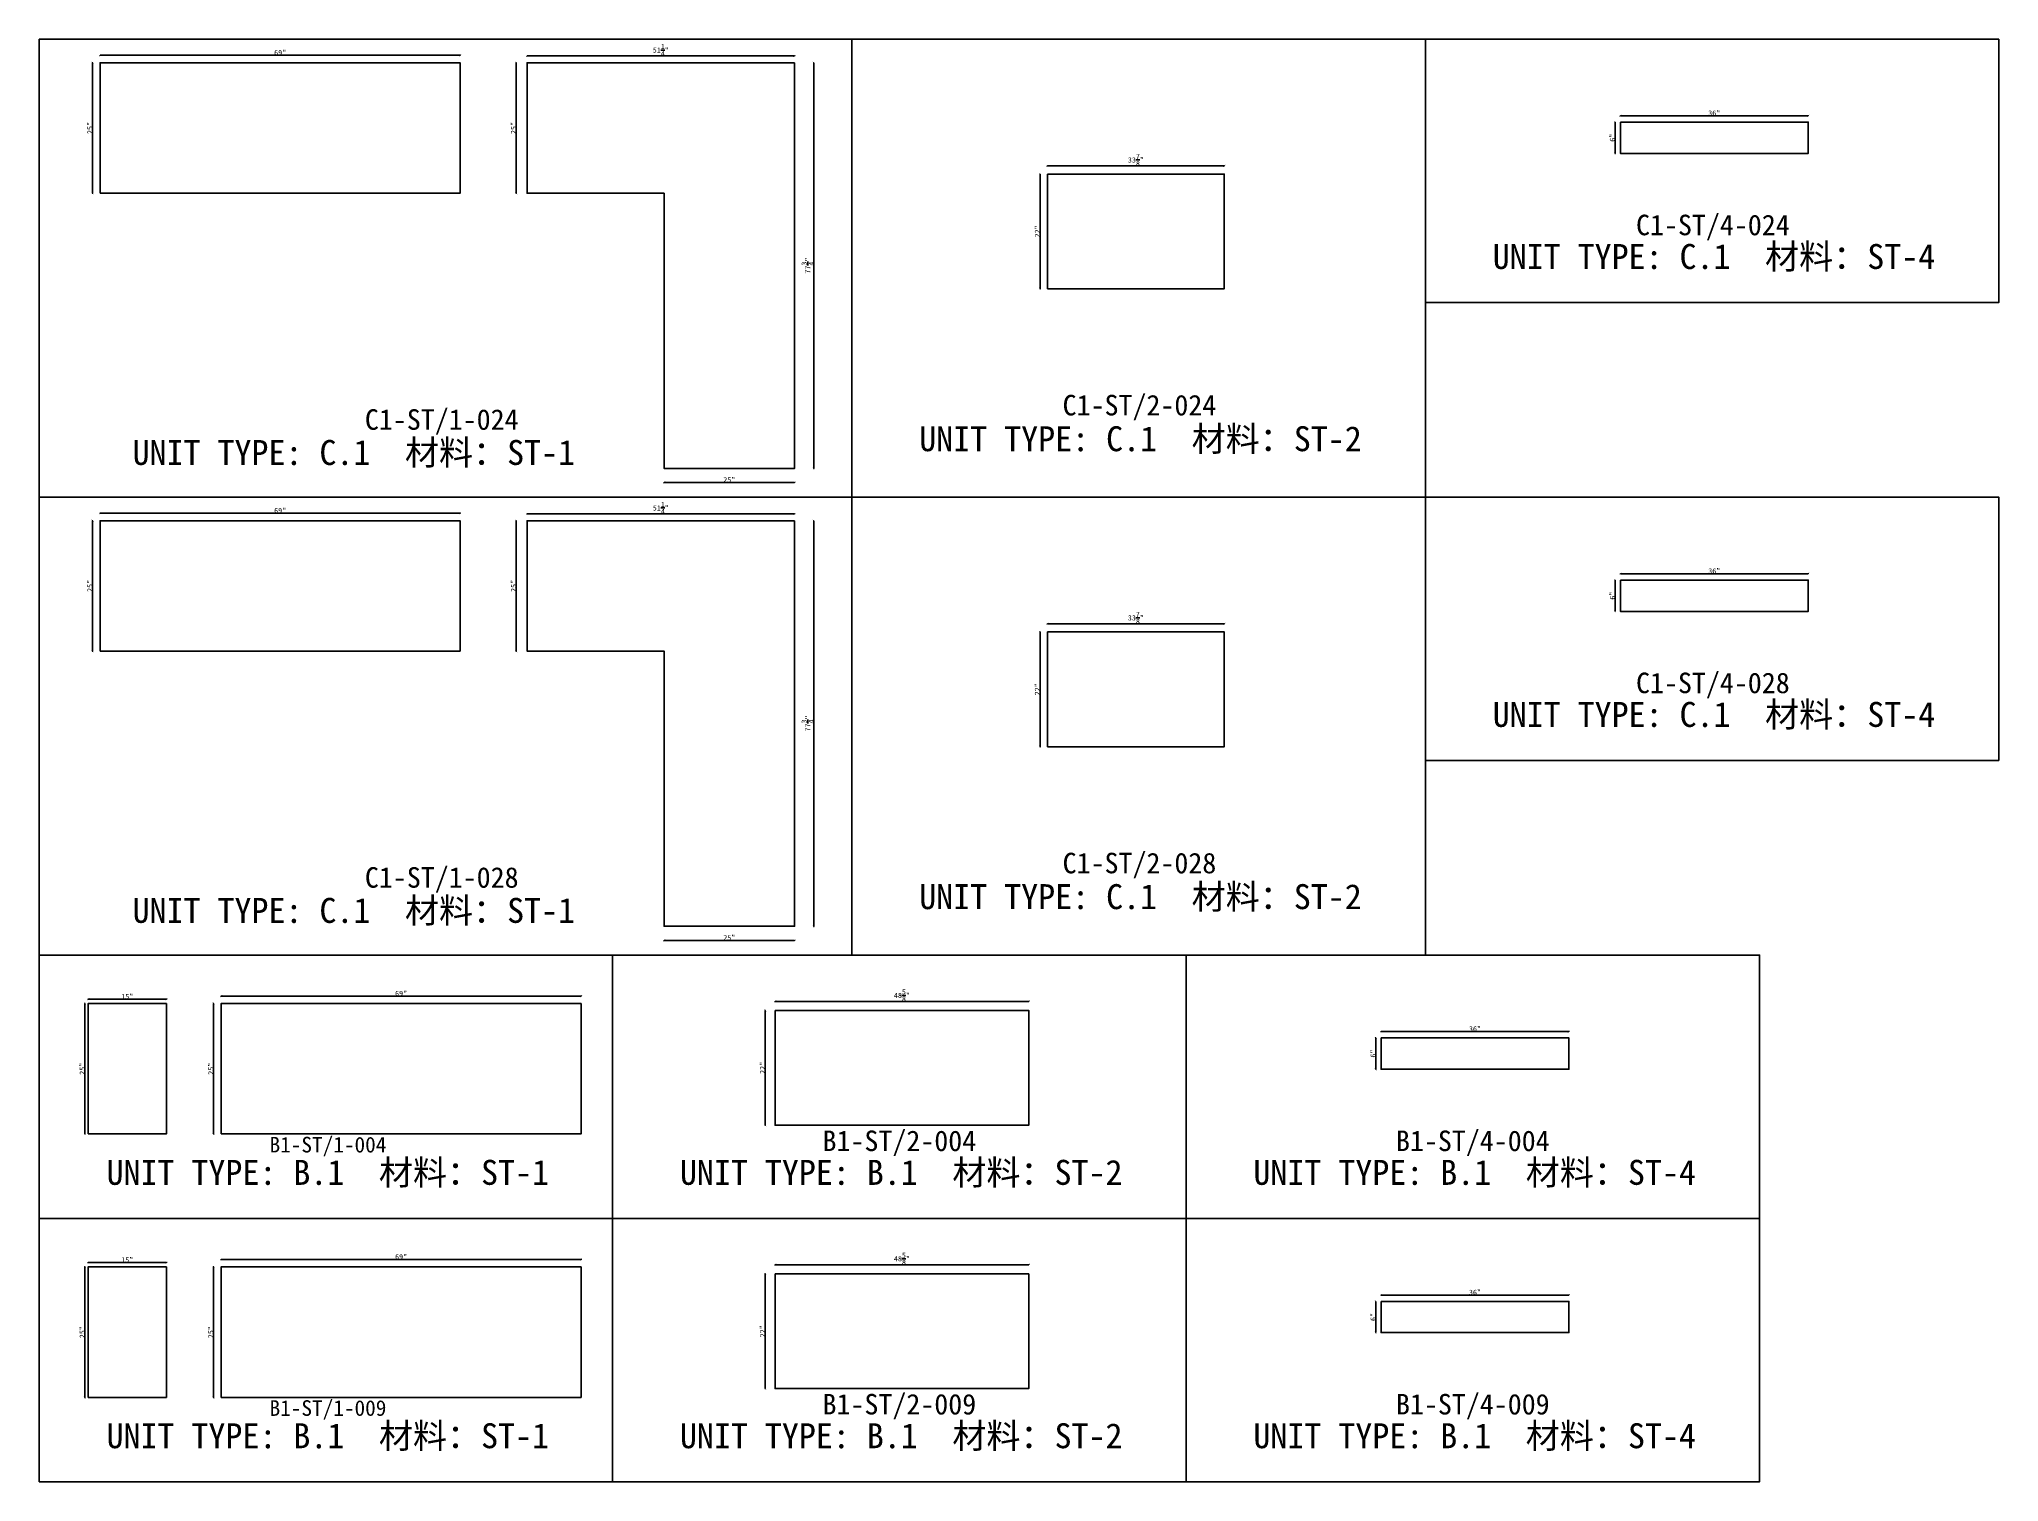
# Model space of a CAD drawing. Header units: millimetres. Extents: x -46966 to 138077, y -48408 to 2116.
# Drawn here: x 128537 to 138077, y -16477 to -9453 of the extents above; entities that cross this region are included whole.
import ezdxf
from ezdxf.enums import TextEntityAlignment as Align

# ---------------------------------------------------------------- set-up
doc = ezdxf.new("R2010")
doc.units = ezdxf.units.MM
doc.layers.add('PART_NUMBER', color=3, linetype='Continuous')
doc.styles.add('样式 1', font='')
doc.styles.get('样式 1').set_extended_font_data('NSimSun')
doc.dimstyles.new('副本 ISO-25', dxfattribs={"dimtxt": 25, "dimasz": 10, "dimexe": 1.5, "dimexo": 0.5, "dimtad": 1, "dimlfac": 0.03937, "dimlunit": 5, "dimtxsty": '样式 1', "dimblk": 'ARCHTICK', "dimcen": 2.5, "dimclrd": 256, "dimclrt": 1, "dimazin": 3, "dimtfac": 1, "dimtmove": 0, "dimatfit": 3, "dimfxlon": 1})

msp = doc.modelspace()

# ---------------------------------------------------------------- texts
at = {"style": '样式 1'}
for s, p in [('UNIT TYPE: C.1', (135612.932, -10571.607)), ('材料：ST-4', (136939.213, -10571.607)), ('UNIT TYPE: C.1', (132821.057, -11458.785)), ('材料：ST-2', (134147.338, -11458.785)), ('UNIT TYPE: C.1', (128990.971, -11525.739)), ('材料：ST-1', (130317.252, -11525.739)), ('UNIT TYPE: C.1', (135612.932, -12801.174)), ('材料：ST-4', (136939.213, -12801.174)), ('UNIT TYPE: C.1', (128990.971, -13755.306)), ('材料：ST-1', (130317.252, -13755.306)), ('UNIT TYPE: C.1', (132821.057, -13688.353)), ('材料：ST-2', (134147.338, -13688.353)), ('UNIT TYPE: B.1', (128864.176, -15030.741)), ('材料：ST-1', (130190.457, -15030.741)), ('UNIT TYPE: B.1', (131656.05, -15030.741)), ('材料：ST-2', (132982.331, -15030.741)), ('UNIT TYPE: B.1', (134447.925, -15030.741)), ('材料：ST-4', (135774.206, -15030.741)), ('UNIT TYPE: B.1', (128864.176, -16313.139)), ('材料：ST-1', (130190.457, -16313.139)), ('UNIT TYPE: B.1', (131656.05, -16313.139)), ('材料：ST-2', (132982.331, -16313.139)), ('UNIT TYPE: B.1', (134447.925, -16313.139)), ('材料：ST-4', (135774.206, -16313.139))]:
    msp.add_text(s, height=121.5865, dxfattribs=at).set_placement(p)
at = {"layer": 'PART_NUMBER', "color": 3, "style": '样式 1'}
for s, height, p in [('C1-ST/4-024', 100, (136685.168, -10357.28)), ('C1-ST/1-024', 100, (130496.412, -11304.45)), ('C1-ST/2-024', 100, (133893.293, -11234.45)), ('C1-ST/4-028', 100, (136685.168, -12586.848)), ('C1-ST/2-028', 100, (133893.293, -13464.017)), ('C1-ST/1-028', 100, (130496.412, -13534.017)), ('B1-ST/2-004', 100, (132724.432, -14816.415)), ('B1-ST/4-004', 100, (135516.306, -14816.415)), ('B1-ST/1-004', 76, (129942.515, -14835.094)), ('B1-ST/1-009', 76, (129942.515, -16117.492)), ('B1-ST/2-009', 100, (132724.432, -16098.812)), ('B1-ST/4-009', 100, (135516.306, -16098.812))]:
    msp.add_text(s, height=height, dxfattribs=at).set_placement(p, align=Align.MIDDLE_CENTER)

# ---------------------------------------------------------------- blocks, each defined once
blk = doc.blocks.new('_ArchTick')
at = {"color": 0, "linetype": 'ByBlock', "const_width": 0.15}
blk.add_lwpolyline([(-0.5, -0.5), (0.5, 0.5)], dxfattribs=at)
blk = doc.blocks.new('*D2102')
at = {"color": 0, "lineweight": -2, "transparency": 16777216}
for p, q in [((128760, -15430.4), (128757.5, -15430.4)), ((128760, -16065.4), (128757.5, -16065.4))]:
    blk.add_line(p, q, dxfattribs=at)
at = {"lineweight": -2, "transparency": 16777216}
blk.add_line((128759, -16065.4), (128759, -15430.4), dxfattribs=at)
at = {"layer": 'Defpoints', "color": 0, "transparency": 16777216}
for p in [(128759, -15430.4), (128774.8, -15430.4), (128774.8, -16065.4)]:
    blk.add_point(p, dxfattribs=at)
at = {"lineweight": -2, "transparency": 16777216, "xscale": 10, "yscale": 10, "zscale": 10}
for p, rotation in [((128759, -15430.4), 90), ((128759, -16065.4), 270)]:
    blk.add_blockref('_ArchTick', p, dxfattribs=dict(at, rotation=rotation))
at = {"color": 1, "transparency": 16777216, "insert": (128745.9, -15747.9), "char_height": 25, "attachment_point": 5, "rotation": 90, "style": '样式 1'}
blk.add_mtext('\\A1;25"', dxfattribs=at)
blk = doc.blocks.new('*D2103')
at = {"color": 0, "lineweight": -2, "transparency": 16777216}
for p, q in [((128774.8, -15410), (128774.8, -15407.5)), ((129155.8, -15410), (129155.8, -15407.5))]:
    blk.add_line(p, q, dxfattribs=at)
at = {"lineweight": -2, "transparency": 16777216}
blk.add_line((128774.8, -15409), (129155.8, -15409), dxfattribs=at)
at = {"layer": 'Defpoints', "color": 0, "transparency": 16777216}
for p in [(128774.8, -15430.4), (129155.8, -15409), (129155.8, -15430.4)]:
    blk.add_point(p, dxfattribs=at)
at = {"lineweight": -2, "transparency": 16777216, "xscale": 10, "yscale": 10, "zscale": 10, "rotation": 180}
blk.add_blockref('_ArchTick', (128774.8, -15409), dxfattribs=at)
at = {"lineweight": -2, "transparency": 16777216, "xscale": 10, "yscale": 10, "zscale": 10}
blk.add_blockref('_ArchTick', (129155.8, -15409), dxfattribs=at)
at = {"color": 1, "transparency": 16777216, "insert": (128965.3, -15395.9), "char_height": 25, "attachment_point": 5, "style": '样式 1'}
blk.add_mtext('\\A1;15"', dxfattribs=at)
blk = doc.blocks.new('*D2104')
at = {"color": 0, "lineweight": -2, "transparency": 16777216}
for p, q in [((129386.2, -15430.4), (129383.7, -15430.4)), ((129386.2, -16065.4), (129383.7, -16065.4))]:
    blk.add_line(p, q, dxfattribs=at)
at = {"lineweight": -2, "transparency": 16777216}
blk.add_line((129385.2, -16065.4), (129385.2, -15430.4), dxfattribs=at)
at = {"layer": 'Defpoints', "color": 0, "transparency": 16777216}
for p in [(129385.2, -15430.4), (129422.1, -15430.4), (129422.1, -16065.4)]:
    blk.add_point(p, dxfattribs=at)
at = {"lineweight": -2, "transparency": 16777216, "xscale": 10, "yscale": 10, "zscale": 10}
for p, rotation in [((129385.2, -15430.4), 90), ((129385.2, -16065.4), 270)]:
    blk.add_blockref('_ArchTick', p, dxfattribs=dict(at, rotation=rotation))
at = {"color": 1, "transparency": 16777216, "insert": (129372, -15747.9), "char_height": 25, "attachment_point": 5, "rotation": 90, "style": '样式 1'}
blk.add_mtext('\\A1;25"', dxfattribs=at)
blk = doc.blocks.new('*D2105')
at = {"color": 0, "lineweight": -2, "transparency": 16777216}
for p, q in [((129422.1, -15395.1), (129422.1, -15392.6)), ((131174.7, -15395.1), (131174.7, -15392.6))]:
    blk.add_line(p, q, dxfattribs=at)
at = {"lineweight": -2, "transparency": 16777216}
blk.add_line((129422.1, -15394.1), (131174.7, -15394.1), dxfattribs=at)
at = {"layer": 'Defpoints', "color": 0, "transparency": 16777216}
for p in [(129422.1, -15430.4), (131174.7, -15394.1), (131174.7, -15430.4)]:
    blk.add_point(p, dxfattribs=at)
at = {"lineweight": -2, "transparency": 16777216, "xscale": 10, "yscale": 10, "zscale": 10, "rotation": 180}
blk.add_blockref('_ArchTick', (129422.1, -15394.1), dxfattribs=at)
at = {"lineweight": -2, "transparency": 16777216, "xscale": 10, "yscale": 10, "zscale": 10}
blk.add_blockref('_ArchTick', (131174.7, -15394.1), dxfattribs=at)
at = {"color": 1, "transparency": 16777216, "insert": (130298.4, -15381), "char_height": 25, "attachment_point": 5, "style": '样式 1'}
blk.add_mtext('\\A1;69"', dxfattribs=at)
blk = doc.blocks.new('*D2106')
at = {"color": 0, "lineweight": -2, "transparency": 16777216}
for p, q in [((132119.5, -15420.7), (132119.5, -15418.2)), ((133354.5, -15420.7), (133354.5, -15418.2))]:
    blk.add_line(p, q, dxfattribs=at)
at = {"lineweight": -2, "transparency": 16777216}
blk.add_line((132119.5, -15419.7), (133354.5, -15419.7), dxfattribs=at)
at = {"layer": 'Defpoints', "color": 0, "transparency": 16777216}
for p in [(133354.5, -15419.7), (132119.5, -15464.2), (133354.5, -15464.2)]:
    blk.add_point(p, dxfattribs=at)
at = {"lineweight": -2, "transparency": 16777216, "xscale": 10, "yscale": 10, "zscale": 10, "rotation": 180}
blk.add_blockref('_ArchTick', (132119.5, -15419.7), dxfattribs=at)
at = {"lineweight": -2, "transparency": 16777216, "xscale": 10, "yscale": 10, "zscale": 10}
blk.add_blockref('_ArchTick', (133354.5, -15419.7), dxfattribs=at)
at = {"color": 1, "transparency": 16777216, "insert": (132737, -15390.6), "char_height": 25, "attachment_point": 5, "style": '样式 1'}
blk.add_mtext('\\A1;48{\\H1x;\\S5/8;}"', dxfattribs=at)
blk = doc.blocks.new('*D1704')
at = {"color": 0, "lineweight": -2, "transparency": 16777216}
for p, q in [((132072.7, -15464.2), (132070.2, -15464.2)), ((132072.7, -16023), (132070.2, -16023))]:
    blk.add_line(p, q, dxfattribs=at)
at = {"lineweight": -2, "transparency": 16777216}
blk.add_line((132071.7, -16023), (132071.7, -15464.2), dxfattribs=at)
at = {"layer": 'Defpoints', "color": 0, "transparency": 16777216}
for p in [(132071.7, -15464.2), (132119.5, -15464.2), (132119.5, -16023)]:
    blk.add_point(p, dxfattribs=at)
at = {"lineweight": -2, "transparency": 16777216, "xscale": 10, "yscale": 10, "zscale": 10}
for p, rotation in [((132071.7, -15464.2), 90), ((132071.7, -16023), 270)]:
    blk.add_blockref('_ArchTick', p, dxfattribs=dict(at, rotation=rotation))
at = {"color": 1, "transparency": 16777216, "insert": (132058.6, -15743.6), "char_height": 25, "attachment_point": 5, "rotation": 90, "style": '样式 1'}
blk.add_mtext('\\A1;22"', dxfattribs=at)
blk = doc.blocks.new('*D1705')
at = {"color": 0, "lineweight": -2, "transparency": 16777216}
for p, q in [((135069.6, -15568.1), (135069.6, -15565.6)), ((135984, -15568.1), (135984, -15565.6))]:
    blk.add_line(p, q, dxfattribs=at)
at = {"lineweight": -2, "transparency": 16777216}
blk.add_line((135069.6, -15567.1), (135984, -15567.1), dxfattribs=at)
at = {"layer": 'Defpoints', "color": 0, "transparency": 16777216}
for p in [(135069.6, -15598), (135984, -15567.1), (135984, -15598)]:
    blk.add_point(p, dxfattribs=at)
at = {"lineweight": -2, "transparency": 16777216, "xscale": 10, "yscale": 10, "zscale": 10, "rotation": 180}
blk.add_blockref('_ArchTick', (135069.6, -15567.1), dxfattribs=at)
at = {"lineweight": -2, "transparency": 16777216, "xscale": 10, "yscale": 10, "zscale": 10}
blk.add_blockref('_ArchTick', (135984, -15567.1), dxfattribs=at)
at = {"color": 1, "transparency": 16777216, "insert": (135526.8, -15554), "char_height": 25, "attachment_point": 5, "style": '样式 1'}
blk.add_mtext('\\A1;36"', dxfattribs=at)
blk = doc.blocks.new('*D1706')
at = {"color": 0, "lineweight": -2, "transparency": 16777216}
for p, q in [((135044.8, -15598), (135042.3, -15598)), ((135044.8, -15750.4), (135042.3, -15750.4))]:
    blk.add_line(p, q, dxfattribs=at)
at = {"lineweight": -2, "transparency": 16777216}
blk.add_line((135043.8, -15750.4), (135043.8, -15598), dxfattribs=at)
at = {"layer": 'Defpoints', "color": 0, "transparency": 16777216}
for p in [(135043.8, -15598), (135069.6, -15598), (135069.6, -15750.4)]:
    blk.add_point(p, dxfattribs=at)
at = {"lineweight": -2, "transparency": 16777216, "xscale": 10, "yscale": 10, "zscale": 10}
for p, rotation in [((135043.8, -15598), 90), ((135043.8, -15750.4), 270)]:
    blk.add_blockref('_ArchTick', p, dxfattribs=dict(at, rotation=rotation))
at = {"color": 1, "transparency": 16777216, "insert": (135030.7, -15674.2), "char_height": 25, "attachment_point": 5, "rotation": 90, "style": '样式 1'}
blk.add_mtext('\\A1;6"', dxfattribs=at)
blk = doc.blocks.new('*D1954')
at = {"color": 0, "lineweight": -2, "transparency": 16777216}
for p, q in [((128760, -14148), (128757.5, -14148)), ((128760, -14783), (128757.5, -14783))]:
    blk.add_line(p, q, dxfattribs=at)
at = {"lineweight": -2, "transparency": 16777216}
blk.add_line((128759, -14783), (128759, -14148), dxfattribs=at)
at = {"layer": 'Defpoints', "color": 0, "transparency": 16777216}
for p in [(128759, -14148), (128774.8, -14148), (128774.8, -14783)]:
    blk.add_point(p, dxfattribs=at)
at = {"lineweight": -2, "transparency": 16777216, "xscale": 10, "yscale": 10, "zscale": 10}
for p, rotation in [((128759, -14148), 90), ((128759, -14783), 270)]:
    blk.add_blockref('_ArchTick', p, dxfattribs=dict(at, rotation=rotation))
at = {"color": 1, "transparency": 16777216, "insert": (128745.9, -14465.5), "char_height": 25, "attachment_point": 5, "rotation": 90, "style": '样式 1'}
blk.add_mtext('\\A1;25"', dxfattribs=at)
blk = doc.blocks.new('*D1955')
at = {"color": 0, "lineweight": -2, "transparency": 16777216}
for p, q in [((128774.8, -14127.6), (128774.8, -14125.1)), ((129155.8, -14127.6), (129155.8, -14125.1))]:
    blk.add_line(p, q, dxfattribs=at)
at = {"lineweight": -2, "transparency": 16777216}
blk.add_line((128774.8, -14126.6), (129155.8, -14126.6), dxfattribs=at)
at = {"layer": 'Defpoints', "color": 0, "transparency": 16777216}
for p in [(128774.8, -14148), (129155.8, -14126.6), (129155.8, -14148)]:
    blk.add_point(p, dxfattribs=at)
at = {"lineweight": -2, "transparency": 16777216, "xscale": 10, "yscale": 10, "zscale": 10, "rotation": 180}
blk.add_blockref('_ArchTick', (128774.8, -14126.6), dxfattribs=at)
at = {"lineweight": -2, "transparency": 16777216, "xscale": 10, "yscale": 10, "zscale": 10}
blk.add_blockref('_ArchTick', (129155.8, -14126.6), dxfattribs=at)
at = {"color": 1, "transparency": 16777216, "insert": (128965.3, -14113.5), "char_height": 25, "attachment_point": 5, "style": '样式 1'}
blk.add_mtext('\\A1;15"', dxfattribs=at)
blk = doc.blocks.new('*D1956')
at = {"color": 0, "lineweight": -2, "transparency": 16777216}
for p, q in [((129386.2, -14148), (129383.7, -14148)), ((129386.2, -14783), (129383.7, -14783))]:
    blk.add_line(p, q, dxfattribs=at)
at = {"lineweight": -2, "transparency": 16777216}
blk.add_line((129385.2, -14783), (129385.2, -14148), dxfattribs=at)
at = {"layer": 'Defpoints', "color": 0, "transparency": 16777216}
for p in [(129385.2, -14148), (129422.1, -14148), (129422.1, -14783)]:
    blk.add_point(p, dxfattribs=at)
at = {"lineweight": -2, "transparency": 16777216, "xscale": 10, "yscale": 10, "zscale": 10}
for p, rotation in [((129385.2, -14148), 90), ((129385.2, -14783), 270)]:
    blk.add_blockref('_ArchTick', p, dxfattribs=dict(at, rotation=rotation))
at = {"color": 1, "transparency": 16777216, "insert": (129372, -14465.5), "char_height": 25, "attachment_point": 5, "rotation": 90, "style": '样式 1'}
blk.add_mtext('\\A1;25"', dxfattribs=at)
blk = doc.blocks.new('*D1957')
at = {"color": 0, "lineweight": -2, "transparency": 16777216}
for p, q in [((129422.1, -14112.7), (129422.1, -14110.2)), ((131174.7, -14112.7), (131174.7, -14110.2))]:
    blk.add_line(p, q, dxfattribs=at)
at = {"lineweight": -2, "transparency": 16777216}
blk.add_line((129422.1, -14111.7), (131174.7, -14111.7), dxfattribs=at)
at = {"layer": 'Defpoints', "color": 0, "transparency": 16777216}
for p in [(131174.7, -14111.7), (129422.1, -14148), (131174.7, -14148)]:
    blk.add_point(p, dxfattribs=at)
at = {"lineweight": -2, "transparency": 16777216, "xscale": 10, "yscale": 10, "zscale": 10, "rotation": 180}
blk.add_blockref('_ArchTick', (129422.1, -14111.7), dxfattribs=at)
at = {"lineweight": -2, "transparency": 16777216, "xscale": 10, "yscale": 10, "zscale": 10}
blk.add_blockref('_ArchTick', (131174.7, -14111.7), dxfattribs=at)
at = {"color": 1, "transparency": 16777216, "insert": (130298.4, -14098.6), "char_height": 25, "attachment_point": 5, "style": '样式 1'}
blk.add_mtext('\\A1;69"', dxfattribs=at)
blk = doc.blocks.new('*D1958')
at = {"color": 0, "lineweight": -2, "transparency": 16777216}
for p, q in [((132119.5, -14138.3), (132119.5, -14135.8)), ((133354.5, -14138.3), (133354.5, -14135.8))]:
    blk.add_line(p, q, dxfattribs=at)
at = {"lineweight": -2, "transparency": 16777216}
blk.add_line((132119.5, -14137.3), (133354.5, -14137.3), dxfattribs=at)
at = {"layer": 'Defpoints', "color": 0, "transparency": 16777216}
for p in [(132119.5, -14181.8), (133354.5, -14137.3), (133354.5, -14181.8)]:
    blk.add_point(p, dxfattribs=at)
at = {"lineweight": -2, "transparency": 16777216, "xscale": 10, "yscale": 10, "zscale": 10, "rotation": 180}
blk.add_blockref('_ArchTick', (132119.5, -14137.3), dxfattribs=at)
at = {"lineweight": -2, "transparency": 16777216, "xscale": 10, "yscale": 10, "zscale": 10}
blk.add_blockref('_ArchTick', (133354.5, -14137.3), dxfattribs=at)
at = {"color": 1, "transparency": 16777216, "insert": (132737, -14108.2), "char_height": 25, "attachment_point": 5, "style": '样式 1'}
blk.add_mtext('\\A1;48{\\H1x;\\S5/8;}"', dxfattribs=at)
blk = doc.blocks.new('*D1959')
at = {"color": 0, "lineweight": -2, "transparency": 16777216}
for p, q in [((132072.7, -14181.8), (132070.2, -14181.8)), ((132072.7, -14740.6), (132070.2, -14740.6))]:
    blk.add_line(p, q, dxfattribs=at)
at = {"lineweight": -2, "transparency": 16777216}
blk.add_line((132071.7, -14740.6), (132071.7, -14181.8), dxfattribs=at)
at = {"layer": 'Defpoints', "color": 0, "transparency": 16777216}
for p in [(132071.7, -14181.8), (132119.5, -14181.8), (132119.5, -14740.6)]:
    blk.add_point(p, dxfattribs=at)
at = {"lineweight": -2, "transparency": 16777216, "xscale": 10, "yscale": 10, "zscale": 10}
for p, rotation in [((132071.7, -14181.8), 90), ((132071.7, -14740.6), 270)]:
    blk.add_blockref('_ArchTick', p, dxfattribs=dict(at, rotation=rotation))
at = {"color": 1, "transparency": 16777216, "insert": (132058.6, -14461.2), "char_height": 25, "attachment_point": 5, "rotation": 90, "style": '样式 1'}
blk.add_mtext('\\A1;22"', dxfattribs=at)
blk = doc.blocks.new('*D1960')
at = {"color": 0, "lineweight": -2, "transparency": 16777216}
for p, q in [((135069.6, -14285.7), (135069.6, -14283.2)), ((135984, -14285.7), (135984, -14283.2))]:
    blk.add_line(p, q, dxfattribs=at)
at = {"lineweight": -2, "transparency": 16777216}
blk.add_line((135069.6, -14284.7), (135984, -14284.7), dxfattribs=at)
at = {"layer": 'Defpoints', "color": 0, "transparency": 16777216}
for p in [(135984, -14284.7), (135069.6, -14315.6), (135984, -14315.6)]:
    blk.add_point(p, dxfattribs=at)
at = {"lineweight": -2, "transparency": 16777216, "xscale": 10, "yscale": 10, "zscale": 10, "rotation": 180}
blk.add_blockref('_ArchTick', (135069.6, -14284.7), dxfattribs=at)
at = {"lineweight": -2, "transparency": 16777216, "xscale": 10, "yscale": 10, "zscale": 10}
blk.add_blockref('_ArchTick', (135984, -14284.7), dxfattribs=at)
at = {"color": 1, "transparency": 16777216, "insert": (135526.8, -14271.6), "char_height": 25, "attachment_point": 5, "style": '样式 1'}
blk.add_mtext('\\A1;36"', dxfattribs=at)
blk = doc.blocks.new('*D1961')
at = {"color": 0, "lineweight": -2, "transparency": 16777216}
for p, q in [((135044.8, -14315.6), (135042.3, -14315.6)), ((135044.8, -14468), (135042.3, -14468))]:
    blk.add_line(p, q, dxfattribs=at)
at = {"lineweight": -2, "transparency": 16777216}
blk.add_line((135043.8, -14468), (135043.8, -14315.6), dxfattribs=at)
at = {"layer": 'Defpoints', "color": 0, "transparency": 16777216}
for p in [(135043.8, -14315.6), (135069.6, -14315.6), (135069.6, -14468)]:
    blk.add_point(p, dxfattribs=at)
at = {"lineweight": -2, "transparency": 16777216, "xscale": 10, "yscale": 10, "zscale": 10}
for p, rotation in [((135043.8, -14315.6), 90), ((135043.8, -14468), 270)]:
    blk.add_blockref('_ArchTick', p, dxfattribs=dict(at, rotation=rotation))
at = {"color": 1, "transparency": 16777216, "insert": (135030.7, -14391.8), "char_height": 25, "attachment_point": 5, "rotation": 90, "style": '样式 1'}
blk.add_mtext('\\A1;6"', dxfattribs=at)
blk = doc.blocks.new('*D2128')
at = {"color": 0, "lineweight": -2, "transparency": 16777216}
for p, q in [((128797.4, -11797.2), (128794.9, -11797.2)), ((128797.4, -12432.2), (128794.9, -12432.2))]:
    blk.add_line(p, q, dxfattribs=at)
at = {"lineweight": -2, "transparency": 16777216}
blk.add_line((128796.4, -12432.2), (128796.4, -11797.2), dxfattribs=at)
at = {"layer": 'Defpoints', "color": 0, "transparency": 16777216}
for p in [(128796.4, -11797.2), (128833.3, -11797.2), (128833.3, -12432.2)]:
    blk.add_point(p, dxfattribs=at)
at = {"lineweight": -2, "transparency": 16777216, "xscale": 10, "yscale": 10, "zscale": 10}
for p, rotation in [((128796.4, -11797.2), 90), ((128796.4, -12432.2), 270)]:
    blk.add_blockref('_ArchTick', p, dxfattribs=dict(at, rotation=rotation))
at = {"color": 1, "transparency": 16777216, "insert": (128783.2, -12114.7), "char_height": 25, "attachment_point": 5, "rotation": 90, "style": '样式 1'}
blk.add_mtext('\\A1;25"', dxfattribs=at)
blk = doc.blocks.new('*D2129')
at = {"color": 0, "lineweight": -2, "transparency": 16777216}
for p, q in [((128833.3, -11761.9), (128833.3, -11759.4)), ((130585.9, -11761.9), (130585.9, -11759.4))]:
    blk.add_line(p, q, dxfattribs=at)
at = {"lineweight": -2, "transparency": 16777216}
blk.add_line((128833.3, -11760.9), (130585.9, -11760.9), dxfattribs=at)
at = {"layer": 'Defpoints', "color": 0, "transparency": 16777216}
for p in [(128833.3, -11797.2), (130585.9, -11760.9), (130585.9, -11797.2)]:
    blk.add_point(p, dxfattribs=at)
at = {"lineweight": -2, "transparency": 16777216, "xscale": 10, "yscale": 10, "zscale": 10, "rotation": 180}
blk.add_blockref('_ArchTick', (128833.3, -11760.9), dxfattribs=at)
at = {"lineweight": -2, "transparency": 16777216, "xscale": 10, "yscale": 10, "zscale": 10}
blk.add_blockref('_ArchTick', (130585.9, -11760.9), dxfattribs=at)
at = {"color": 1, "transparency": 16777216, "insert": (129709.6, -11747.8), "char_height": 25, "attachment_point": 5, "style": '样式 1'}
blk.add_mtext('\\A1;69"', dxfattribs=at)
blk = doc.blocks.new('*D2130')
at = {"color": 0, "lineweight": -2, "transparency": 16777216}
for p, q in [((130912.2, -11765.1), (130912.2, -11762.6)), ((132213.9, -11765.1), (132213.9, -11762.6))]:
    blk.add_line(p, q, dxfattribs=at)
at = {"lineweight": -2, "transparency": 16777216}
blk.add_line((130912.2, -11764.1), (132213.9, -11764.1), dxfattribs=at)
at = {"layer": 'Defpoints', "color": 0, "transparency": 16777216}
for p in [(130912.2, -11797.2), (132213.9, -11764.1), (132213.9, -11797.2)]:
    blk.add_point(p, dxfattribs=at)
at = {"lineweight": -2, "transparency": 16777216, "xscale": 10, "yscale": 10, "zscale": 10, "rotation": 180}
blk.add_blockref('_ArchTick', (130912.2, -11764.1), dxfattribs=at)
at = {"lineweight": -2, "transparency": 16777216, "xscale": 10, "yscale": 10, "zscale": 10}
blk.add_blockref('_ArchTick', (132213.9, -11764.1), dxfattribs=at)
at = {"color": 1, "transparency": 16777216, "insert": (131563.1, -11735.1), "char_height": 25, "attachment_point": 5, "style": '样式 1'}
blk.add_mtext('\\A1;51{\\H1x;\\S1/4;}"', dxfattribs=at)
blk = doc.blocks.new('*D2131')
at = {"color": 0, "lineweight": -2, "transparency": 16777216}
for p, q in [((130859.7, -11797.2), (130857.2, -11797.2)), ((130859.7, -12432.2), (130857.2, -12432.2))]:
    blk.add_line(p, q, dxfattribs=at)
at = {"lineweight": -2, "transparency": 16777216}
blk.add_line((130858.7, -12432.2), (130858.7, -11797.2), dxfattribs=at)
at = {"layer": 'Defpoints', "color": 0, "transparency": 16777216}
for p in [(130858.7, -11797.2), (130912.2, -11797.2), (130912.2, -12432.2)]:
    blk.add_point(p, dxfattribs=at)
at = {"lineweight": -2, "transparency": 16777216, "xscale": 10, "yscale": 10, "zscale": 10}
for p, rotation in [((130858.7, -11797.2), 90), ((130858.7, -12432.2), 270)]:
    blk.add_blockref('_ArchTick', p, dxfattribs=dict(at, rotation=rotation))
at = {"color": 1, "transparency": 16777216, "insert": (130845.6, -12114.7), "char_height": 25, "attachment_point": 5, "rotation": 90, "style": '样式 1'}
blk.add_mtext('\\A1;25"', dxfattribs=at)
blk = doc.blocks.new('*D2132')
at = {"color": 0, "lineweight": -2, "transparency": 16777216}
for p, q in [((131578.9, -13839.5), (131578.9, -13842)), ((132213.9, -13839.5), (132213.9, -13842))]:
    blk.add_line(p, q, dxfattribs=at)
at = {"lineweight": -2, "transparency": 16777216}
blk.add_line((132213.9, -13840.5), (131578.9, -13840.5), dxfattribs=at)
at = {"layer": 'Defpoints', "color": 0, "transparency": 16777216}
for p in [(131578.9, -13772.1), (132213.9, -13772.1), (131578.9, -13840.5)]:
    blk.add_point(p, dxfattribs=at)
at = {"lineweight": -2, "transparency": 16777216, "xscale": 10, "yscale": 10, "zscale": 10, "rotation": 180}
blk.add_blockref('_ArchTick', (131578.9, -13840.5), dxfattribs=at)
at = {"lineweight": -2, "transparency": 16777216, "xscale": 10, "yscale": 10, "zscale": 10}
blk.add_blockref('_ArchTick', (132213.9, -13840.5), dxfattribs=at)
at = {"color": 1, "transparency": 16777216, "insert": (131896.4, -13827.3), "char_height": 25, "attachment_point": 5, "style": '样式 1'}
blk.add_mtext('\\A1;25"', dxfattribs=at)
blk = doc.blocks.new('*D2133')
at = {"color": 0, "lineweight": -2, "transparency": 16777216}
for p, q in [((132306.2, -11797.2), (132308.7, -11797.2)), ((132306.2, -13772.1), (132308.7, -13772.1))]:
    blk.add_line(p, q, dxfattribs=at)
at = {"lineweight": -2, "transparency": 16777216}
blk.add_line((132307.2, -13772.1), (132307.2, -11797.2), dxfattribs=at)
at = {"layer": 'Defpoints', "color": 0, "transparency": 16777216}
for p in [(132213.9, -11797.2), (132307.2, -11797.2), (132213.9, -13772.1)]:
    blk.add_point(p, dxfattribs=at)
at = {"lineweight": -2, "transparency": 16777216, "xscale": 10, "yscale": 10, "zscale": 10}
for p, rotation in [((132307.2, -11797.2), 90), ((132307.2, -13772.1), 270)]:
    blk.add_blockref('_ArchTick', p, dxfattribs=dict(at, rotation=rotation))
at = {"color": 1, "transparency": 16777216, "insert": (132278.1, -12784.6), "char_height": 25, "attachment_point": 5, "rotation": 90, "style": '样式 1'}
blk.add_mtext('\\A1;77{\\H1x;\\S3/4;}"', dxfattribs=at)
blk = doc.blocks.new('*D2134')
at = {"color": 0, "lineweight": -2, "transparency": 16777216}
for p, q in [((133445.8, -12300.3), (133445.8, -12297.8)), ((134306.3, -12300.3), (134306.3, -12297.8))]:
    blk.add_line(p, q, dxfattribs=at)
at = {"lineweight": -2, "transparency": 16777216}
blk.add_line((133445.8, -12299.3), (134306.3, -12299.3), dxfattribs=at)
at = {"layer": 'Defpoints', "color": 0, "transparency": 16777216}
for p in [(134306.3, -12299.3), (133445.8, -12338.7), (134306.3, -12338.7)]:
    blk.add_point(p, dxfattribs=at)
at = {"lineweight": -2, "transparency": 16777216, "xscale": 10, "yscale": 10, "zscale": 10, "rotation": 180}
blk.add_blockref('_ArchTick', (133445.8, -12299.3), dxfattribs=at)
at = {"lineweight": -2, "transparency": 16777216, "xscale": 10, "yscale": 10, "zscale": 10}
blk.add_blockref('_ArchTick', (134306.3, -12299.3), dxfattribs=at)
at = {"color": 1, "transparency": 16777216, "insert": (133876, -12270.2), "char_height": 25, "attachment_point": 5, "style": '样式 1'}
blk.add_mtext('\\A1;33{\\H1x;\\S7/8;}"', dxfattribs=at)
blk = doc.blocks.new('*D2135')
at = {"color": 0, "lineweight": -2, "transparency": 16777216}
for p, q in [((133410.2, -12338.7), (133407.7, -12338.7)), ((133410.2, -12897.5), (133407.7, -12897.5))]:
    blk.add_line(p, q, dxfattribs=at)
at = {"lineweight": -2, "transparency": 16777216}
blk.add_line((133409.2, -12338.7), (133409.2, -12897.5), dxfattribs=at)
at = {"layer": 'Defpoints', "color": 0, "transparency": 16777216}
for p in [(133445.8, -12338.7), (133409.2, -12897.5), (133445.8, -12897.5)]:
    blk.add_point(p, dxfattribs=at)
at = {"lineweight": -2, "transparency": 16777216, "xscale": 10, "yscale": 10, "zscale": 10}
for p, rotation in [((133409.2, -12338.7), 90), ((133409.2, -12897.5), 270)]:
    blk.add_blockref('_ArchTick', p, dxfattribs=dict(at, rotation=rotation))
at = {"color": 1, "transparency": 16777216, "insert": (133396.1, -12618.1), "char_height": 25, "attachment_point": 5, "rotation": 90, "style": '样式 1'}
blk.add_mtext('\\A1;22"', dxfattribs=at)
blk = doc.blocks.new('*D2136')
at = {"color": 0, "lineweight": -2, "transparency": 16777216}
for p, q in [((136234.6, -12056.2), (136234.6, -12053.7)), ((137149, -12056.2), (137149, -12053.7))]:
    blk.add_line(p, q, dxfattribs=at)
at = {"lineweight": -2, "transparency": 16777216}
blk.add_line((136234.6, -12055.2), (137149, -12055.2), dxfattribs=at)
at = {"layer": 'Defpoints', "color": 0, "transparency": 16777216}
for p in [(136234.6, -12086), (137149, -12055.2), (137149, -12086)]:
    blk.add_point(p, dxfattribs=at)
at = {"lineweight": -2, "transparency": 16777216, "xscale": 10, "yscale": 10, "zscale": 10, "rotation": 180}
blk.add_blockref('_ArchTick', (136234.6, -12055.2), dxfattribs=at)
at = {"lineweight": -2, "transparency": 16777216, "xscale": 10, "yscale": 10, "zscale": 10}
blk.add_blockref('_ArchTick', (137149, -12055.2), dxfattribs=at)
at = {"color": 1, "transparency": 16777216, "insert": (136691.8, -12042.1), "char_height": 25, "attachment_point": 5, "style": '样式 1'}
blk.add_mtext('\\A1;36"', dxfattribs=at)
blk = doc.blocks.new('*D2137')
at = {"color": 0, "lineweight": -2, "transparency": 16777216}
for p, q in [((136209.8, -12086), (136207.3, -12086)), ((136209.8, -12238.4), (136207.3, -12238.4))]:
    blk.add_line(p, q, dxfattribs=at)
at = {"lineweight": -2, "transparency": 16777216}
blk.add_line((136208.8, -12238.4), (136208.8, -12086), dxfattribs=at)
at = {"layer": 'Defpoints', "color": 0, "transparency": 16777216}
for p in [(136208.8, -12086), (136234.6, -12086), (136234.6, -12238.4)]:
    blk.add_point(p, dxfattribs=at)
at = {"lineweight": -2, "transparency": 16777216, "xscale": 10, "yscale": 10, "zscale": 10}
for p, rotation in [((136208.8, -12086), 90), ((136208.8, -12238.4), 270)]:
    blk.add_blockref('_ArchTick', p, dxfattribs=dict(at, rotation=rotation))
at = {"color": 1, "transparency": 16777216, "insert": (136195.7, -12162.2), "char_height": 25, "attachment_point": 5, "rotation": 90, "style": '样式 1'}
blk.add_mtext('\\A1;6"', dxfattribs=at)
blk = doc.blocks.new('*D2118')
at = {"color": 0, "lineweight": -2, "transparency": 16777216}
for p, q in [((128797.4, -9567.6), (128794.9, -9567.6)), ((128797.4, -10202.6), (128794.9, -10202.6))]:
    blk.add_line(p, q, dxfattribs=at)
at = {"lineweight": -2, "transparency": 16777216}
blk.add_line((128796.4, -10202.6), (128796.4, -9567.6), dxfattribs=at)
at = {"layer": 'Defpoints', "color": 0, "transparency": 16777216}
for p in [(128796.4, -9567.6), (128833.3, -9567.6), (128833.3, -10202.6)]:
    blk.add_point(p, dxfattribs=at)
at = {"lineweight": -2, "transparency": 16777216, "xscale": 10, "yscale": 10, "zscale": 10}
for p, rotation in [((128796.4, -9567.6), 90), ((128796.4, -10202.6), 270)]:
    blk.add_blockref('_ArchTick', p, dxfattribs=dict(at, rotation=rotation))
at = {"color": 1, "transparency": 16777216, "insert": (128783.2, -9885.1), "char_height": 25, "attachment_point": 5, "rotation": 90, "style": '样式 1'}
blk.add_mtext('\\A1;25"', dxfattribs=at)
blk = doc.blocks.new('*D2119')
at = {"color": 0, "lineweight": -2, "transparency": 16777216}
for p, q in [((128833.3, -9532.3), (128833.3, -9529.8)), ((130585.9, -9532.3), (130585.9, -9529.8))]:
    blk.add_line(p, q, dxfattribs=at)
at = {"lineweight": -2, "transparency": 16777216}
blk.add_line((128833.3, -9531.3), (130585.9, -9531.3), dxfattribs=at)
at = {"layer": 'Defpoints', "color": 0, "transparency": 16777216}
for p in [(130585.9, -9531.3), (128833.3, -9567.6), (130585.9, -9567.6)]:
    blk.add_point(p, dxfattribs=at)
at = {"lineweight": -2, "transparency": 16777216, "xscale": 10, "yscale": 10, "zscale": 10, "rotation": 180}
blk.add_blockref('_ArchTick', (128833.3, -9531.3), dxfattribs=at)
at = {"lineweight": -2, "transparency": 16777216, "xscale": 10, "yscale": 10, "zscale": 10}
blk.add_blockref('_ArchTick', (130585.9, -9531.3), dxfattribs=at)
at = {"color": 1, "transparency": 16777216, "insert": (129709.6, -9518.2), "char_height": 25, "attachment_point": 5, "style": '样式 1'}
blk.add_mtext('\\A1;69"', dxfattribs=at)
blk = doc.blocks.new('*D2120')
at = {"color": 0, "lineweight": -2, "transparency": 16777216}
for p, q in [((130912.2, -9535.5), (130912.2, -9533)), ((132213.9, -9535.5), (132213.9, -9533))]:
    blk.add_line(p, q, dxfattribs=at)
at = {"lineweight": -2, "transparency": 16777216}
blk.add_line((130912.2, -9534.5), (132213.9, -9534.5), dxfattribs=at)
at = {"layer": 'Defpoints', "color": 0, "transparency": 16777216}
for p in [(132213.9, -9534.5), (130912.2, -9567.6), (132213.9, -9567.6)]:
    blk.add_point(p, dxfattribs=at)
at = {"lineweight": -2, "transparency": 16777216, "xscale": 10, "yscale": 10, "zscale": 10, "rotation": 180}
blk.add_blockref('_ArchTick', (130912.2, -9534.5), dxfattribs=at)
at = {"lineweight": -2, "transparency": 16777216, "xscale": 10, "yscale": 10, "zscale": 10}
blk.add_blockref('_ArchTick', (132213.9, -9534.5), dxfattribs=at)
at = {"color": 1, "transparency": 16777216, "insert": (131563.1, -9505.5), "char_height": 25, "attachment_point": 5, "style": '样式 1'}
blk.add_mtext('\\A1;51{\\H1x;\\S1/4;}"', dxfattribs=at)
blk = doc.blocks.new('*D2121')
at = {"color": 0, "lineweight": -2, "transparency": 16777216}
for p, q in [((130859.7, -9567.6), (130857.2, -9567.6)), ((130859.7, -10202.6), (130857.2, -10202.6))]:
    blk.add_line(p, q, dxfattribs=at)
at = {"lineweight": -2, "transparency": 16777216}
blk.add_line((130858.7, -10202.6), (130858.7, -9567.6), dxfattribs=at)
at = {"layer": 'Defpoints', "color": 0, "transparency": 16777216}
for p in [(130858.7, -9567.6), (130912.2, -9567.6), (130912.2, -10202.6)]:
    blk.add_point(p, dxfattribs=at)
at = {"lineweight": -2, "transparency": 16777216, "xscale": 10, "yscale": 10, "zscale": 10}
for p, rotation in [((130858.7, -9567.6), 90), ((130858.7, -10202.6), 270)]:
    blk.add_blockref('_ArchTick', p, dxfattribs=dict(at, rotation=rotation))
at = {"color": 1, "transparency": 16777216, "insert": (130845.6, -9885.1), "char_height": 25, "attachment_point": 5, "rotation": 90, "style": '样式 1'}
blk.add_mtext('\\A1;25"', dxfattribs=at)
blk = doc.blocks.new('*D2122')
at = {"color": 0, "lineweight": -2, "transparency": 16777216}
for p, q in [((131578.9, -11609.9), (131578.9, -11612.4)), ((132213.9, -11609.9), (132213.9, -11612.4))]:
    blk.add_line(p, q, dxfattribs=at)
at = {"lineweight": -2, "transparency": 16777216}
blk.add_line((132213.9, -11610.9), (131578.9, -11610.9), dxfattribs=at)
at = {"layer": 'Defpoints', "color": 0, "transparency": 16777216}
for p in [(131578.9, -11542.5), (132213.9, -11542.5), (131578.9, -11610.9)]:
    blk.add_point(p, dxfattribs=at)
at = {"lineweight": -2, "transparency": 16777216, "xscale": 10, "yscale": 10, "zscale": 10, "rotation": 180}
blk.add_blockref('_ArchTick', (131578.9, -11610.9), dxfattribs=at)
at = {"lineweight": -2, "transparency": 16777216, "xscale": 10, "yscale": 10, "zscale": 10}
blk.add_blockref('_ArchTick', (132213.9, -11610.9), dxfattribs=at)
at = {"color": 1, "transparency": 16777216, "insert": (131896.4, -11597.8), "char_height": 25, "attachment_point": 5, "style": '样式 1'}
blk.add_mtext('\\A1;25"', dxfattribs=at)
blk = doc.blocks.new('*D2123')
at = {"color": 0, "lineweight": -2, "transparency": 16777216}
for p, q in [((132306.2, -9567.6), (132308.7, -9567.6)), ((132306.2, -11542.5), (132308.7, -11542.5))]:
    blk.add_line(p, q, dxfattribs=at)
at = {"lineweight": -2, "transparency": 16777216}
blk.add_line((132307.2, -11542.5), (132307.2, -9567.6), dxfattribs=at)
at = {"layer": 'Defpoints', "color": 0, "transparency": 16777216}
for p in [(132213.9, -9567.6), (132307.2, -9567.6), (132213.9, -11542.5)]:
    blk.add_point(p, dxfattribs=at)
at = {"lineweight": -2, "transparency": 16777216, "xscale": 10, "yscale": 10, "zscale": 10}
for p, rotation in [((132307.2, -9567.6), 90), ((132307.2, -11542.5), 270)]:
    blk.add_blockref('_ArchTick', p, dxfattribs=dict(at, rotation=rotation))
at = {"color": 1, "transparency": 16777216, "insert": (132278.1, -10555.1), "char_height": 25, "attachment_point": 5, "rotation": 90, "style": '样式 1'}
blk.add_mtext('\\A1;77{\\H1x;\\S3/4;}"', dxfattribs=at)
blk = doc.blocks.new('*D2124')
at = {"color": 0, "lineweight": -2, "transparency": 16777216}
for p, q in [((133445.8, -10070.8), (133445.8, -10068.3)), ((134306.3, -10070.8), (134306.3, -10068.3))]:
    blk.add_line(p, q, dxfattribs=at)
at = {"lineweight": -2, "transparency": 16777216}
blk.add_line((133445.8, -10069.8), (134306.3, -10069.8), dxfattribs=at)
at = {"layer": 'Defpoints', "color": 0, "transparency": 16777216}
for p in [(133445.8, -10109.2), (134306.3, -10069.8), (134306.3, -10109.2)]:
    blk.add_point(p, dxfattribs=at)
at = {"lineweight": -2, "transparency": 16777216, "xscale": 10, "yscale": 10, "zscale": 10, "rotation": 180}
blk.add_blockref('_ArchTick', (133445.8, -10069.8), dxfattribs=at)
at = {"lineweight": -2, "transparency": 16777216, "xscale": 10, "yscale": 10, "zscale": 10}
blk.add_blockref('_ArchTick', (134306.3, -10069.8), dxfattribs=at)
at = {"color": 1, "transparency": 16777216, "insert": (133876, -10040.7), "char_height": 25, "attachment_point": 5, "style": '样式 1'}
blk.add_mtext('\\A1;33{\\H1x;\\S7/8;}"', dxfattribs=at)
blk = doc.blocks.new('*D2125')
at = {"color": 0, "lineweight": -2, "transparency": 16777216}
for p, q in [((133410.2, -10109.2), (133407.7, -10109.2)), ((133410.2, -10668), (133407.7, -10668))]:
    blk.add_line(p, q, dxfattribs=at)
at = {"lineweight": -2, "transparency": 16777216}
blk.add_line((133409.2, -10109.2), (133409.2, -10668), dxfattribs=at)
at = {"layer": 'Defpoints', "color": 0, "transparency": 16777216}
for p in [(133445.8, -10109.2), (133409.2, -10668), (133445.8, -10668)]:
    blk.add_point(p, dxfattribs=at)
at = {"lineweight": -2, "transparency": 16777216, "xscale": 10, "yscale": 10, "zscale": 10}
for p, rotation in [((133409.2, -10109.2), 90), ((133409.2, -10668), 270)]:
    blk.add_blockref('_ArchTick', p, dxfattribs=dict(at, rotation=rotation))
at = {"color": 1, "transparency": 16777216, "insert": (133396.1, -10388.6), "char_height": 25, "attachment_point": 5, "rotation": 90, "style": '样式 1'}
blk.add_mtext('\\A1;22"', dxfattribs=at)
blk = doc.blocks.new('*D2126')
at = {"color": 0, "lineweight": -2, "transparency": 16777216}
for p, q in [((136234.6, -9826.6), (136234.6, -9824.1)), ((137149, -9826.6), (137149, -9824.1))]:
    blk.add_line(p, q, dxfattribs=at)
at = {"lineweight": -2, "transparency": 16777216}
blk.add_line((136234.6, -9825.6), (137149, -9825.6), dxfattribs=at)
at = {"layer": 'Defpoints', "color": 0, "transparency": 16777216}
for p in [(137149, -9825.6), (136234.6, -9856.4), (137149, -9856.4)]:
    blk.add_point(p, dxfattribs=at)
at = {"lineweight": -2, "transparency": 16777216, "xscale": 10, "yscale": 10, "zscale": 10, "rotation": 180}
blk.add_blockref('_ArchTick', (136234.6, -9825.6), dxfattribs=at)
at = {"lineweight": -2, "transparency": 16777216, "xscale": 10, "yscale": 10, "zscale": 10}
blk.add_blockref('_ArchTick', (137149, -9825.6), dxfattribs=at)
at = {"color": 1, "transparency": 16777216, "insert": (136691.8, -9812.5), "char_height": 25, "attachment_point": 5, "style": '样式 1'}
blk.add_mtext('\\A1;36"', dxfattribs=at)
blk = doc.blocks.new('*D2127')
at = {"color": 0, "lineweight": -2, "transparency": 16777216}
for p, q in [((136209.8, -9856.4), (136207.3, -9856.4)), ((136209.8, -10008.8), (136207.3, -10008.8))]:
    blk.add_line(p, q, dxfattribs=at)
at = {"lineweight": -2, "transparency": 16777216}
blk.add_line((136208.8, -10008.8), (136208.8, -9856.4), dxfattribs=at)
at = {"layer": 'Defpoints', "color": 0, "transparency": 16777216}
for p in [(136208.8, -9856.4), (136234.6, -9856.4), (136234.6, -10008.8)]:
    blk.add_point(p, dxfattribs=at)
at = {"lineweight": -2, "transparency": 16777216, "xscale": 10, "yscale": 10, "zscale": 10}
for p, rotation in [((136208.8, -9856.4), 90), ((136208.8, -10008.8), 270)]:
    blk.add_blockref('_ArchTick', p, dxfattribs=dict(at, rotation=rotation))
at = {"color": 1, "transparency": 16777216, "insert": (136195.7, -9932.6), "char_height": 25, "attachment_point": 5, "rotation": 90, "style": '样式 1'}
blk.add_mtext('\\A1;6"', dxfattribs=at)

# ---------------------------------------------------------------- dimensions: what is measured, and where the dimension line sits
for base, p1, p2, picture, middle in [((130585.899, -9531.31), (128833.299, -9567.64), (130585.899, -9567.64), '*D2119', (129709.599, -9518.185)), ((132213.944, -9534.507), (130912.194, -9567.64), (132213.944, -9567.64), '*D2120', (131563.069, -9505.484)), ((137149.023, -9825.614), (136234.623, -9856.45), (137149.023, -9856.45), '*D2126', (136691.823, -9812.489)), ((134306.253, -10069.755), (133445.828, -10109.182), (134306.253, -10109.182), '*D2124', (133876.041, -10040.662)), ((131578.944, -11610.906), (132213.944, -11542.49), (131578.944, -11542.49), '*D2122', (131896.444, -11597.781)), ((130585.899, -11760.877), (128833.299, -11797.207), (130585.899, -11797.207), '*D2129', (129709.599, -11747.752)), ((132213.944, -11764.075), (130912.194, -11797.207), (132213.944, -11797.207), '*D2130', (131563.069, -11735.051)), ((137149.023, -12055.181), (136234.623, -12086.017), (137149.023, -12086.017), '*D2136', (136691.823, -12042.056)), ((134306.253, -12299.322), (133445.828, -12338.749), (134306.253, -12338.749), '*D2134', (133876.041, -12270.229)), ((131578.944, -13840.473), (132213.944, -13772.057), (131578.944, -13772.057), '*D2132', (131896.444, -13827.348)), ((129155.821, -14126.603), (128774.821, -14148.038), (129155.821, -14148.038), '*D1955', (128965.321, -14113.478)), ((131174.69, -14111.707), (129422.09, -14148.038), (131174.69, -14148.038), '*D1957', (130298.39, -14098.582)), ((133354.537, -14137.298), (132119.462, -14181.826), (133354.537, -14181.826), '*D1958', (132737, -14108.205)), ((135984.016, -14284.749), (135069.616, -14315.584), (135984.016, -14315.584), '*D1960', (135526.816, -14271.624)), ((129155.821, -15409.001), (128774.821, -15430.435), (129155.821, -15430.435), '*D2103', (128965.321, -15395.876)), ((131174.69, -15394.105), (129422.09, -15430.435), (131174.69, -15430.435), '*D2105', (130298.39, -15380.98)), ((133354.537, -15419.696), (132119.462, -15464.224), (133354.537, -15464.224), '*D2106', (132737, -15390.602)), ((135984.016, -15567.146), (135069.616, -15597.982), (135984.016, -15597.982), '*D1705', (135526.816, -15554.021))]:
    dim = msp.add_linear_dim(base=base, p1=p1, p2=p2, dimstyle='副本 ISO-25')
    dim.commit()
    dim.dimension.update_dxf_attribs({"geometry": picture, "text_midpoint": middle})
for base, p1, p2, picture, middle in [((128796.36, -9567.64), (128833.299, -10202.64), (128833.299, -9567.64), '*D2118', (128783.235, -9885.14)), ((130858.749, -9567.64), (130912.194, -10202.64), (130912.194, -9567.64), '*D2121', (130845.624, -9885.14)), ((132307.167, -9567.64), (132213.944, -11542.49), (132213.944, -9567.64), '*D2123', (132278.073, -10555.065)), ((136208.788, -9856.45), (136234.623, -10008.85), (136234.623, -9856.45), '*D2127', (136195.663, -9932.65)), ((133409.182, -10667.982), (133445.828, -10109.182), (133445.828, -10667.982), '*D2125', (133396.057, -10388.582)), ((128796.36, -11797.207), (128833.299, -12432.207), (128833.299, -11797.207), '*D2128', (128783.235, -12114.707)), ((130858.749, -11797.207), (130912.194, -12432.207), (130912.194, -11797.207), '*D2131', (130845.624, -12114.707)), ((132307.167, -11797.207), (132213.944, -13772.057), (132213.944, -11797.207), '*D2133', (132278.073, -12784.632)), ((136208.788, -12086.017), (136234.623, -12238.417), (136234.623, -12086.017), '*D2137', (136195.663, -12162.217)), ((133409.182, -12897.549), (133445.828, -12338.749), (133445.828, -12897.549), '*D2135', (133396.057, -12618.149)), ((128759.023, -14148.038), (128774.821, -14783.038), (128774.821, -14148.038), '*D1954', (128745.898, -14465.538)), ((129385.151, -14148.038), (129422.09, -14783.038), (129422.09, -14148.038), '*D1956', (129372.026, -14465.538)), ((132071.699, -14181.826), (132119.462, -14740.626), (132119.462, -14181.826), '*D1959', (132058.574, -14461.226)), ((135043.781, -14315.584), (135069.616, -14467.984), (135069.616, -14315.584), '*D1961', (135030.656, -14391.784)), ((128759.023, -15430.435), (128774.821, -16065.435), (128774.821, -15430.435), '*D2102', (128745.898, -15747.935)), ((129385.151, -15430.435), (129422.09, -16065.435), (129422.09, -15430.435), '*D2104', (129372.026, -15747.935)), ((132071.699, -15464.224), (132119.462, -16023.024), (132119.462, -15464.224), '*D1704', (132058.574, -15743.624)), ((135043.781, -15597.982), (135069.616, -15750.382), (135069.616, -15597.982), '*D1706', (135030.656, -15674.182))]:
    dim = msp.add_linear_dim(base=base, p1=p1, p2=p2, angle=90, dimstyle='副本 ISO-25')
    dim.commit()
    dim.dimension.update_dxf_attribs({"geometry": picture, "text_midpoint": middle})

# ---------------------------------------------------------------- linework, layer by layer
at = {"color": 1}
for points in [[(128536.548, -9452.714), (132493.43, -9452.714), (132493.43, -11682.281), (128536.548, -11682.281)], [(132493.43, -11682.281), (135285.304, -11682.281), (135285.304, -9452.714), (132493.43, -9452.714)], [(135285.304, -9452.714), (138077.178, -9452.714), (138077.178, -10735.111), (135285.304, -10735.111)], [(128536.548, -11682.281), (132493.43, -11682.281), (132493.43, -13911.848), (128536.548, -13911.848)], [(132493.43, -13911.848), (135285.304, -13911.848), (135285.304, -11682.281), (132493.43, -11682.281)], [(135285.304, -11682.281), (138077.178, -11682.281), (138077.178, -12964.678), (135285.304, -12964.678)], [(128536.548, -13911.848), (131328.422, -13911.848), (131328.422, -15194.246), (128536.548, -15194.246)], [(131328.422, -13911.848), (134120.297, -13911.848), (134120.297, -15194.246), (131328.422, -15194.246)], [(134120.297, -13911.848), (136912.171, -13911.848), (136912.171, -15194.246), (134120.297, -15194.246)], [(128536.548, -15194.246), (131328.422, -15194.246), (131328.422, -16476.643), (128536.548, -16476.643)], [(131328.422, -15194.246), (134120.297, -15194.246), (134120.297, -16476.643), (131328.422, -16476.643)], [(134120.297, -15194.246), (136912.171, -15194.246), (136912.171, -16476.643), (134120.297, -16476.643)]]:
    msp.add_lwpolyline(points, close=True, dxfattribs=at)
for points in [[(128833.299, -10202.64), (130585.899, -10202.64), (130585.899, -9567.64), (128833.299, -9567.64)], [(132213.944, -9567.64), (130912.194, -9567.64), (130912.194, -10202.64), (131578.944, -10202.64), (131578.944, -11542.49), (132213.944, -11542.49)], [(136234.623, -9856.45), (137149.023, -9856.45), (137149.023, -10008.85), (136234.623, -10008.85)], [(133445.828, -10109.182), (134306.253, -10109.182), (134306.253, -10667.982), (133445.828, -10667.982)], [(128833.299, -12432.207), (130585.899, -12432.207), (130585.899, -11797.207), (128833.299, -11797.207)], [(132213.944, -11797.207), (130912.194, -11797.207), (130912.194, -12432.207), (131578.944, -12432.207), (131578.944, -13772.057), (132213.944, -13772.057)], [(136234.623, -12086.017), (137149.023, -12086.017), (137149.023, -12238.417), (136234.623, -12238.417)], [(133445.828, -12338.749), (134306.253, -12338.749), (134306.253, -12897.549), (133445.828, -12897.549)], [(128774.821, -14783.038), (128774.821, -14148.038), (129155.821, -14148.038), (129155.821, -14783.038)], [(129422.09, -14783.038), (131174.69, -14783.038), (131174.69, -14148.038), (129422.09, -14148.038)], [(132119.462, -14181.826), (133354.537, -14181.826), (133354.537, -14740.626), (132119.462, -14740.626)], [(135069.616, -14315.584), (135984.016, -14315.584), (135984.016, -14467.984), (135069.616, -14467.984)], [(128774.821, -16065.435), (128774.821, -15430.435), (129155.821, -15430.435), (129155.821, -16065.435)], [(129422.09, -16065.435), (131174.69, -16065.435), (131174.69, -15430.435), (129422.09, -15430.435)], [(132119.462, -15464.224), (133354.537, -15464.224), (133354.537, -16023.024), (132119.462, -16023.024)], [(135069.616, -15597.982), (135984.016, -15597.982), (135984.016, -15750.382), (135069.616, -15750.382)]]:
    msp.add_lwpolyline(points, close=True)

msp.set_redraw_order([(e.dxf.handle, doc.entitydb.next_handle()) for e in msp.query("TEXT MTEXT ATTDEF DIMENSION ARC_DIMENSION")])  # texts and dimensions are drawn at this point

doc.saveas('drawing.dxf')
